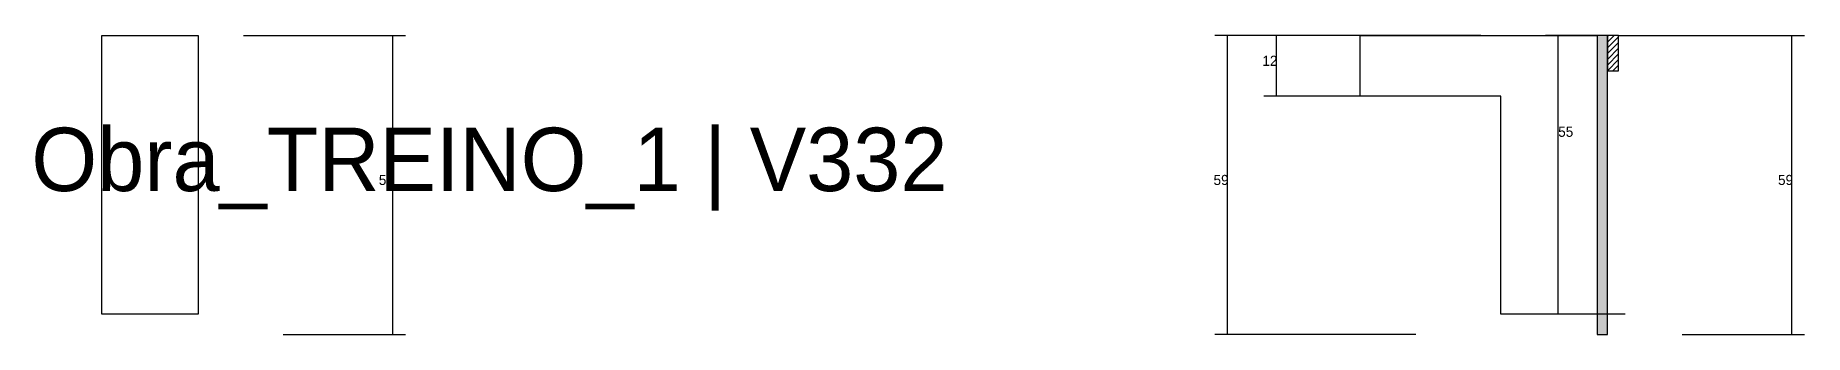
# Model space of a CAD drawing. Header units: metres. Extents: x -2848 to 21926, y -45195 to 1016.
# Drawn here: x 14402 to 15100, y -3467 to -3349 of the extents above; entities that cross this region are included whole.
import ezdxf

# ---------------------------------------------------------------- set-up
doc = ezdxf.new("R2010")
doc.units = ezdxf.units.M
for name, color, linetype in [('CONCRETO', 251, 'Continuous'), ('COTA', 4, 'Continuous'), ('Cota Seção (2x)', 4, 'Continuous'), ('Hachura', 253, 'Continuous'), ('LABEL_ID', 3, 'Continuous'), ('Madeira', 126, 'Continuous'), ('Painéis', 200, 'Continuous')]:
    doc.layers.add(name, color=color, linetype=linetype)

msp = doc.modelspace()

# ---------------------------------------------------------------- texts
at = {"layer": 'COTA'}
for s, p in [('12', (14886.1, -3360.6)), ('59', (14537.2, -3407.6)), ('59', (14866.8, -3407.6)), ('59', (15089.7, -3407.6))]:
    msp.add_text(s, height=4, dxfattribs=at).set_placement(p)
at = {"layer": 'Cota Seção (2x)'}
msp.add_text('55', height=4, dxfattribs=at).set_placement((15002.9, -3388.6))
at = {"layer": 'LABEL_ID'}
msp.add_text('Obra_TREINO_1 | V332', height=25, dxfattribs=at).set_placement((14400, -3410))

# ---------------------------------------------------------------- hatches: boundary and pattern name
at = {"layer": 'Hachura'}
h = msp.add_hatch(color=8, dxfattribs=at)
h.dxf.hatch_style = 1
h.paths.add_polyline_path([(15022.3, -3348.6), (15018.3, -3348.6), (15018.3, -3348.6), (15018.3, -3466.6), (15018.3, -3466.6), (15022.3, -3466.6), (15022.3, -3466.6), (15022.3, -3348.6)])
h = msp.add_hatch(dxfattribs=at)
h.set_pattern_fill('ANSI31', scale=0.5)
h.paths.add_polyline_path([(15022.3, -3362.6), (15026.7, -3362.6), (15026.7, -3362.6), (15026.7, -3348.6), (15026.7, -3348.6), (15022.3, -3348.6), (15022.3, -3348.6), (15022.3, -3362.6)])

# ---------------------------------------------------------------- linework, layer by layer
at = {"layer": 'CONCRETO'}
for points in [[(14427.8, -3348.6), (14427.8, -3348.6), (14465.8, -3348.6), (14465.8, -3376.6), (14465.8, -3376.6), (14465.8, -3458.6), (14427.8, -3458.6), (14427.8, -3348.6)], [(14924.7, -3372.6), (14924.7, -3348.6), (14980.3, -3348.6), (14980.3, -3348.6), (15018.3, -3348.6), (15018.3, -3458.6), (14980.3, -3458.6), (14980.3, -3372.6)]]:
    msp.add_lwpolyline(points, close=True, dxfattribs=at)
at = {"layer": 'COTA'}
for p, q in [((14483.8, -3348.6), (14547.7, -3348.6)), ((14542.7, -3466.6), (14542.7, -3348.6)), ((14972.3, -3348.6), (14867.3, -3348.6)), ((14872.3, -3466.6), (14872.3, -3348.6)), ((14924.7, -3348.6), (14886.6, -3348.6)), ((14891.6, -3372.6), (14891.6, -3348.6)), ((15026.7, -3348.6), (15100.2, -3348.6)), ((15095.2, -3466.6), (15095.2, -3348.6)), ((14924.7, -3372.6), (14886.6, -3372.6)), ((14499.4, -3466.6), (14547.7, -3466.6)), ((14946.7, -3466.6), (14867.3, -3466.6)), ((15051.9, -3466.6), (15100.2, -3466.6))]:
    msp.add_line(p, q, dxfattribs=at)
at = {"layer": 'Cota Seção (2x)'}
for p, q in [((15018.3, -3348.6), (14997.9, -3348.6)), ((15002.9, -3458.6), (15002.9, -3348.6)), ((15029.3, -3458.6), (14997.9, -3458.6))]:
    msp.add_line(p, q, dxfattribs=at)
at = {"layer": 'Madeira'}
msp.add_lwpolyline([(15022.3, -3362.6), (15026.7, -3362.6), (15026.7, -3348.6), (15022.3, -3348.6)], close=True, dxfattribs=at)
at = {"layer": 'Painéis'}
msp.add_lwpolyline([(15022.3, -3348.6), (15018.3, -3348.6), (15018.3, -3466.6), (15022.3, -3466.6)], close=True, dxfattribs=at)

msp.set_redraw_order([(e.dxf.handle, doc.entitydb.next_handle()) for e in msp.query("TEXT MTEXT ATTDEF DIMENSION ARC_DIMENSION")])  # texts and dimensions are drawn at this point

doc.saveas('drawing.dxf')
